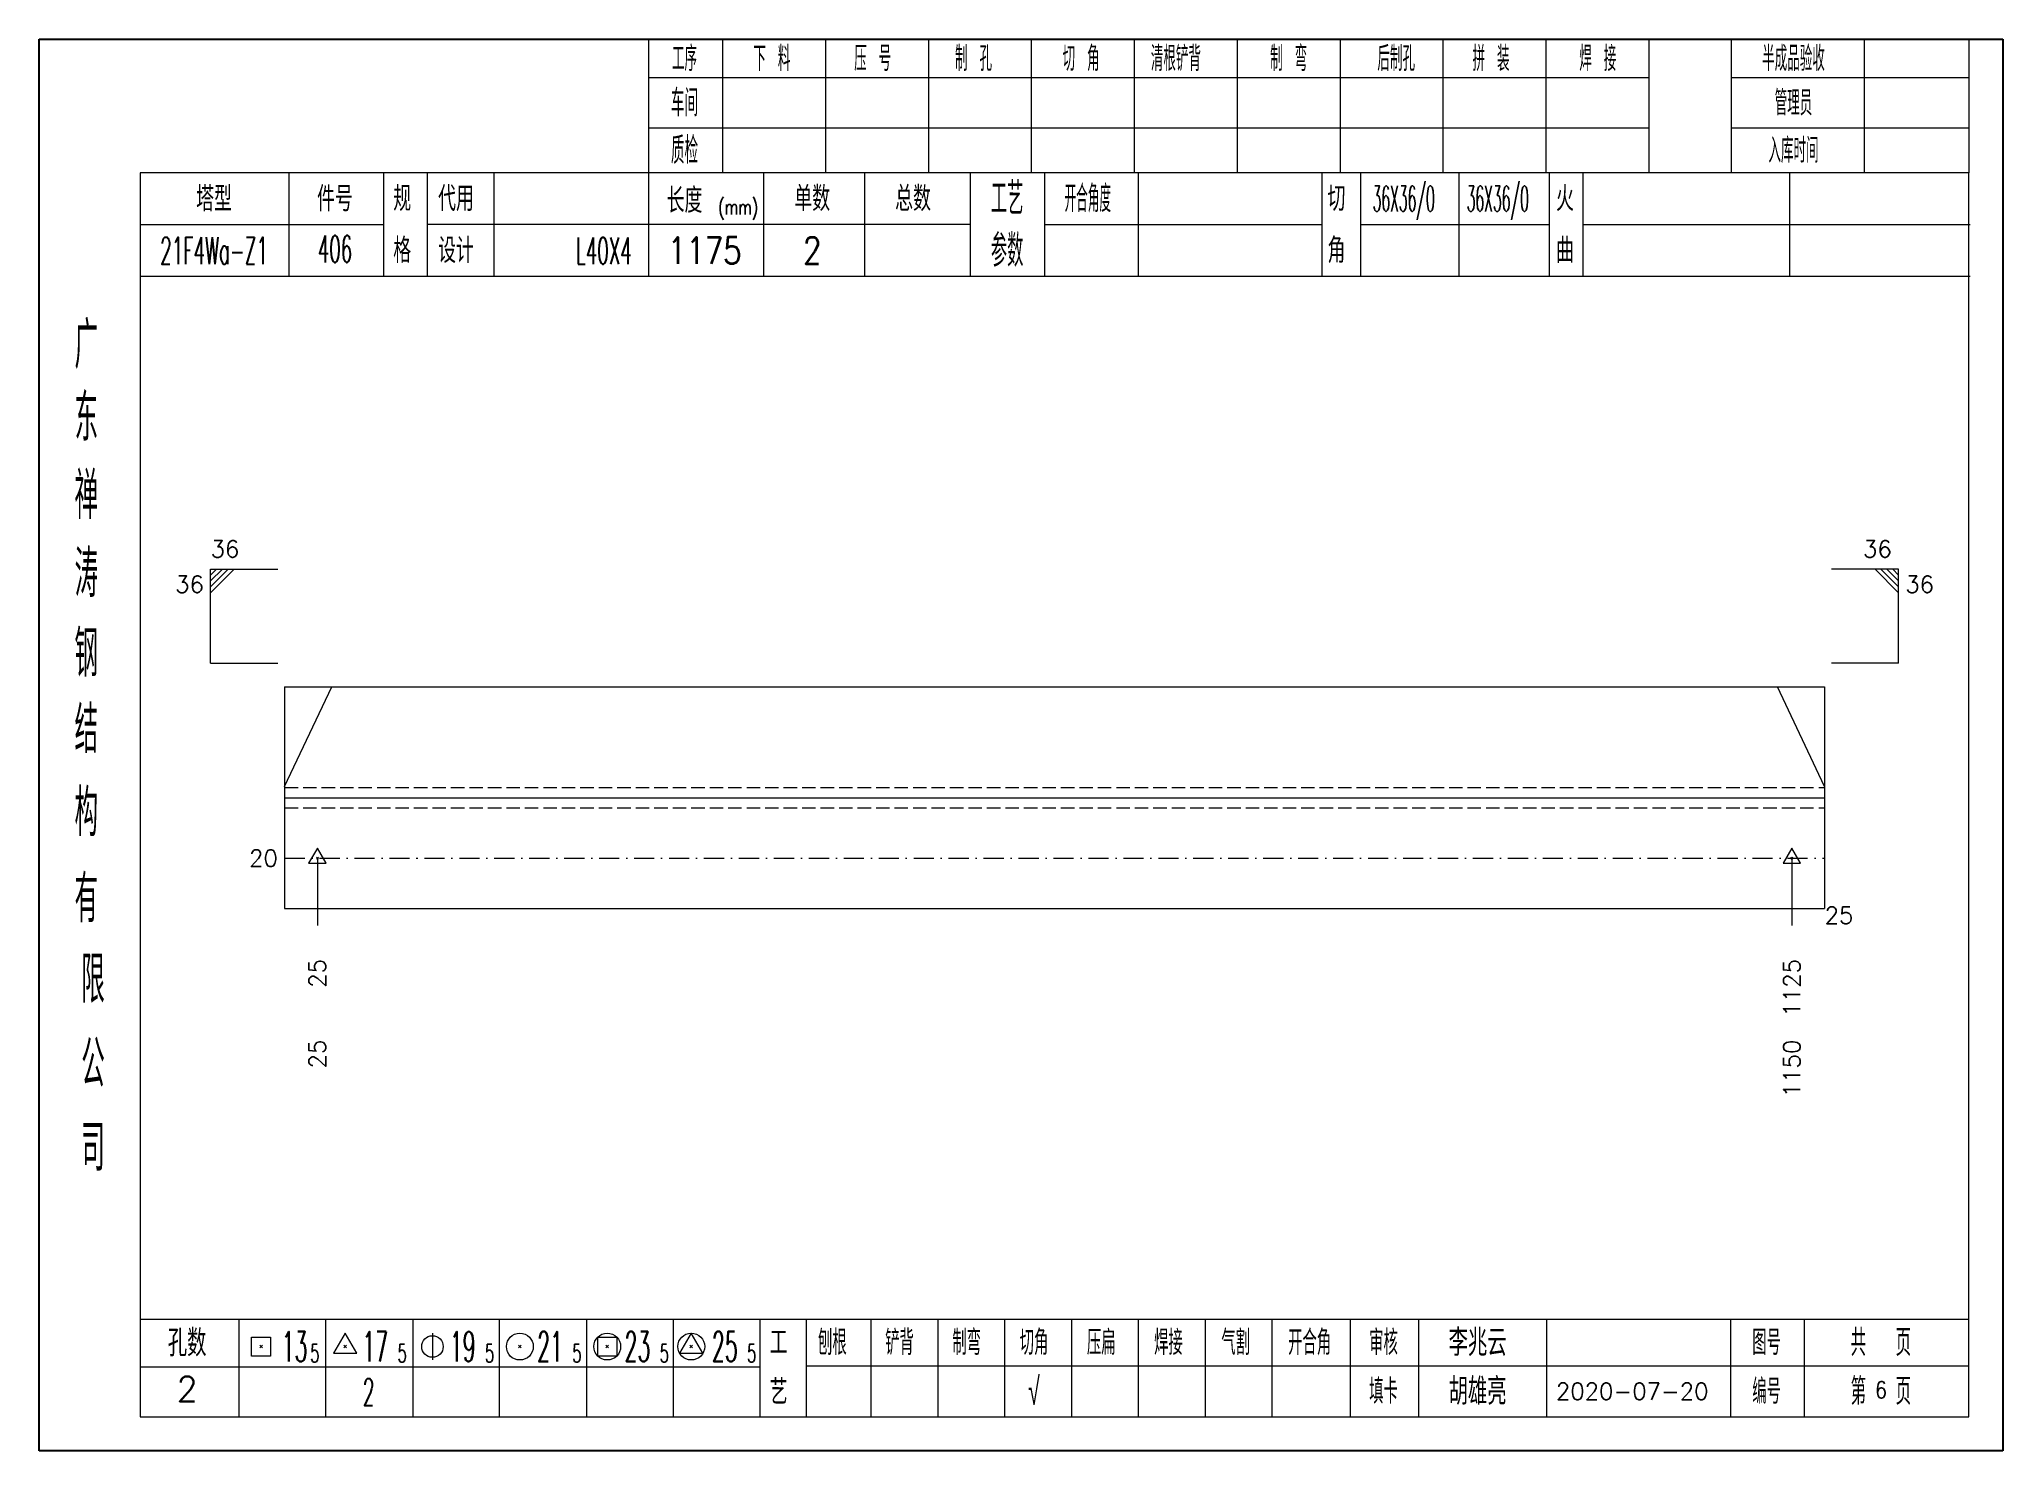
# Model space of a CAD drawing. Extents: x 1310 to 15542, y -76 to 8381.
# Drawn here: x 3077.1 to 3369.2, y 3663.8 to 3873.7 of the extents above; entities that cross this region are included whole.
import ezdxf
from ezdxf.enums import TextEntityAlignment as Align

# ---------------------------------------------------------------- set-up
doc = ezdxf.new("R2010")
doc.units = 0
doc.header["$MEASUREMENT"] = 0
doc.linetypes.add('一点画线', pattern=[5.2, 3, -1, 0.2, -1])
doc.linetypes.add('虚线', pattern=[2.75, 2, -0.75])
doc.layers.get('0').update_dxf_attribs({"linetype": 'CONTINUOUS', "lineweight": 25})
for name, color, linetype, lineweight in [('1', 7, 'CONTINUOUS', 25), ('4', 7, 'CONTINUOUS', 25), ('5', 7, 'CONTINUOUS', 25)]:
    doc.layers.add(name, color=color, linetype=linetype, lineweight=lineweight)
doc.styles.get("Standard").update_dxf_attribs({"font": 'simplex.shx', "width": 0.7, "height": 3, "bigfont": 'gbhzfs.shx'})

msp = doc.modelspace()

# ---------------------------------------------------------------- texts
at = {"color": 7, "linetype": 'Continuous', "lineweight": 13}
msp.add_text('36', height=2.5, dxfattribs=at).set_placement((3102.572, 3795.914), align=Align.BOTTOM_LEFT)
msp.add_text('36', height=2.5, dxfattribs=at).set_placement((3352.702, 3795.914), align=Align.BOTTOM_RIGHT)
msp.add_text('36', height=2.5, dxfattribs=at).set_placement((3101.572, 3793.914), align=Align.TOP_RIGHT)
msp.add_text('36', height=2.5, dxfattribs=at).set_placement((3354.702, 3793.914), align=Align.TOP_LEFT)
msp.add_text('20', height=2.5, dxfattribs=at).set_placement((3112.572, 3751.914), align=Align.MIDDLE_RIGHT)
at = {"layer": '1', "color": 7, "linetype": 'Continuous', "lineweight": 13}
msp.add_text('25', height=2.5, dxfattribs=at).set_placement((3342.702, 3743.414), align=Align.MIDDLE_LEFT)
at = {"layer": '1', "color": 8, "linetype": 'Continuous', "lineweight": 9}
for s, p in [('25', (3118.447, 3736.914)), ('1125', (3337.827, 3736.914))]:
    msp.add_text(s, height=2.5, rotation=90, dxfattribs=at).set_placement(p, align=Align.MIDDLE_RIGHT)
at = {"layer": '1', "color": 7, "linetype": 'Continuous', "lineweight": 13}
for s, p in [('25', (3118.447, 3724.914)), ('1150', (3337.827, 3724.914))]:
    msp.add_text(s, height=2.5, rotation=90, dxfattribs=at).set_placement(p, align=Align.MIDDLE_RIGHT)
at = {"layer": '4', "color": 1, "linetype": 'Continuous', "lineweight": 25}
for s, height, width, p in [('工序', 3.7, 0.7, (3173.072, 3870.871)), ('下 料', 3.7, 0.7, (3186.072, 3870.871)), ('压 号', 3.7, 0.7, (3201.072, 3870.871)), ('制 孔', 3.7, 0.7, (3216.072, 3870.871)), ('切 角', 3.7, 0.7, (3232.072, 3870.871)), ('清根铲背 ', 3.7, 0.7, (3247.072, 3870.871)), (' 制 弯', 3.7, 0.7, (3262.072, 3870.871)), (' 后制孔', 3.7, 0.7, (3278.072, 3870.871)), ('拼 装', 3.7, 0.7, (3293.072, 3870.871)), (' 焊 接', 3.7, 0.7, (3308.072, 3870.871)), ('半成品验收', 3.7, 0.7, (3338.072, 3870.871)), ('车间', 4, 0.7, (3173.072, 3864.271)), ('管理员', 3.7, 0.7, (3338.072, 3864.271)), ('质检', 4, 0.7, (3173.072, 3857.211)), ('入库时间', 3.7, 0.7, (3338.072, 3857.211)), ('(mm)', 2.24, 0.7, (3181.072, 3848.771)), ('工艺', 4.8, 0.7, (3221.072, 3850.031)), ('开合角度', 4, 0.6, (3233.072, 3850.031)), ('36X36/0', 3.8, 0.4, (3280.072, 3850.031)), ('36X36/0', 3.8, 0.4, (3294.072, 3850.031)), ('406', 4, 0.5, (3121.072, 3842.541)), ('参数', 4.8, 0.7, (3221.072, 3842.321)), ('21F4Wa-Z1', 4, 0.5, (3103.072, 3842.291)), ('L40X4', 4, 0.5, (3161.072, 3842.271)), ('1175', 4, 0.8, (3176.072, 3842.321)), ('2', 4, 0.8, (3192.072, 3842.321)), ('广', 6.96, 0.7, (3084.072, 3828.241)), ('东', 6.96, 0.7, (3084.072, 3817.451)), ('禅', 6.96, 0.7, (3084.072, 3805.861)), ('涛', 6.96, 0.7, (3084.072, 3794.261)), ('钢', 6.96, 0.7, (3084.072, 3782.371)), ('结', 6.96, 0.7, (3084.072, 3771.061)), ('构', 6.96, 0.7, (3084.072, 3758.681)), ('有', 6.96, 0.7, (3084.072, 3745.871)), ('限', 6.96, 0.7, (3085.072, 3733.871)), ('公', 6.96, 0.7, (3085.072, 3721.331)), ('司', 6.96, 0.7, (3085.072, 3708.851)), ('13', 4.47, 0.5, (3115.072, 3679.271)), ('17', 4.47, 0.5, (3127.072, 3679.271)), ('19', 4.47, 0.5, (3140.072, 3679.271)), ('21', 4.47, 0.5, (3153.072, 3679.271)), ('23', 4.47, 0.5, (3166.072, 3679.271)), ('25', 4.47, 0.5, (3179.072, 3679.271)), ('刨根', 3.7, 0.8, (3195.072, 3679.871)), ('铲背', 3.7, 0.8, (3205.072, 3679.871)), ('制弯', 3.7, 0.8, (3215.072, 3679.871)), ('切角', 3.7, 0.8, (3225.072, 3679.871)), ('压扁', 3.7, 0.8, (3235.072, 3679.871)), ('焊接', 3.7, 0.8, (3245.072, 3679.871)), ('气割', 3.7, 0.8, (3255.072, 3679.871)), ('开合角', 3.7, 0.8, (3266.072, 3679.871)), ('审核', 3.7, 0.8, (3277.072, 3679.871)), ('图号', 3.7, 0.8, (3334.072, 3679.871)), ('共  页', 4, 0.8, (3351.072, 3679.871)), ('5', 2.68, 0.6, (3118.072, 3678.271)), ('5', 2.68, 0.6, (3131.072, 3678.271)), ('5', 2.68, 0.6, (3144.072, 3678.271)), ('5', 2.68, 0.6, (3157.072, 3678.271)), ('5', 2.68, 0.6, (3170.072, 3678.271)), ('5', 2.68, 0.6, (3183.072, 3678.271)), ('√', 4, 0.6, (3225.072, 3672.601)), ('第  页', 4, 0.8, (3351.072, 3672.601)), ('2', 4, 0.5, (3126.072, 3672.521)), ('填卡', 3.7, 0.8, (3277.072, 3672.601)), ('编号', 3.7, 0.8, (3334.072, 3672.601))]:
    msp.add_text(s, height=height, dxfattribs=dict(at, width=width)).set_placement(p, align=Align.MIDDLE_CENTER)
for s, height, p in [('塔型', 3.7, (3103.072, 3850.001)), ('件号', 3.7, (3121.072, 3850.001)), ('规', 3.7, (3131.072, 3850.031)), ('代用', 3.7, (3139.072, 3850.031)), ('长度', 3.7, (3173.072, 3849.771)), ('单数', 3.7, (3192.072, 3850.031)), ('总数', 3.7, (3207.072, 3850.031)), ('切', 3.7, (3270.072, 3850.031)), ('火', 3.7, (3304.072, 3850.031)), ('格', 3.7, (3131.072, 3842.321)), ('设计', 3.7, (3139.072, 3842.321)), ('角', 3.7, (3270.072, 3842.321)), ('曲', 3.7, (3304.072, 3842.321)), ('孔数', 4, (3099.072, 3679.791)), ('工', 3.7, (3187.072, 3679.871)), ('李兆云', 4, (3291.072, 3679.871)), ('胡雄亮', 4, (3291.072, 3672.601)), ('2', 3.7, (3099.072, 3672.961)), ('艺', 3.7, (3187.072, 3672.521)), ('2020-07-20', 2.5, (3314.072, 3672.601))]:
    msp.add_text(s, height=height, dxfattribs=at).set_placement(p, align=Align.MIDDLE_CENTER)
at = {"layer": '4', "color": 6, "linetype": 'Continuous', "lineweight": 25, "width": 0.8}
msp.add_text('6', height=2.5, dxfattribs=at).set_placement((3351.097, 3672.829), align=Align.MIDDLE_CENTER)

# ---------------------------------------------------------------- blocks, each defined once
blk = doc.blocks.new('孔17.5')
at = {"layer": '5', "color": 7, "linetype": 'Continuous', "lineweight": 13}
for p, q in [((0, 1), (-0.866, -0.5)), ((-0.1, -0.1), (0.1, 0.1)), ((0.1, -0.1), (-0.1, 0.1)), ((0.866, -0.5), (0, 1)), ((-0.866, -0.5), (0.866, -0.5))]:
    blk.add_line(p, q, dxfattribs=at)
blk = doc.blocks.new('CTJGK')
at = {"color": 6, "linetype": 'Continuous'}
for p, q in [((0, 209.97), (292.13, 209.97)), ((0, 0), (0, 209.97)), ((292.13, 209.97), (292.13, 0)), ((292.13, 0), (0, 0))]:
    blk.add_line(p, q, dxfattribs=at)

# ---------------------------------------------------------------- linework, layer by layer
at = {"color": 7, "linetype": 'Continuous', "lineweight": 13}
for p, q in [((3102.572, 3794.914), (3112.572, 3794.914)), ((3102.572, 3780.914), (3102.572, 3794.914)), ((3103.447, 3794.914), (3102.572, 3794.039)), ((3104.322, 3794.914), (3102.572, 3793.164)), ((3105.197, 3794.914), (3102.572, 3792.289)), ((3106.072, 3794.914), (3102.572, 3791.414)), ((3353.702, 3794.914), (3343.702, 3794.914)), ((3350.202, 3794.914), (3353.702, 3791.414)), ((3351.077, 3794.914), (3353.702, 3792.289)), ((3351.952, 3794.914), (3353.702, 3793.164)), ((3352.827, 3794.914), (3353.702, 3794.039)), ((3353.702, 3780.914), (3353.702, 3794.914)), ((3102.572, 3780.914), (3112.572, 3780.914)), ((3353.702, 3780.914), (3343.702, 3780.914)), ((3113.572, 3762.564), (3120.592, 3777.414)), ((3342.702, 3762.564), (3335.682, 3777.414)), ((3118.447, 3751.914), (3118.447, 3741.914)), ((3337.827, 3751.914), (3337.827, 3741.914))]:
    msp.add_line(p, q, dxfattribs=at)
at = {"color": 7, "linetype": 'Continuous', "lineweight": 18}
for p, q in [((3113.572, 3777.414), (3113.572, 3744.414)), ((3113.572, 3777.414), (3342.702, 3777.414)), ((3342.702, 3777.414), (3342.702, 3744.414)), ((3113.572, 3760.914), (3342.702, 3760.914))]:
    msp.add_line(p, q, dxfattribs=at)
at = {"color": 1, "linetype": '虚线', "lineweight": 18}
for p, q in [((3113.572, 3762.414), (3342.702, 3762.414)), ((3113.572, 3759.414), (3342.702, 3759.414))]:
    msp.add_line(p, q, dxfattribs=at)
at = {"color": 3, "linetype": '一点画线', "lineweight": 13}
msp.add_line((3113.572, 3751.914), (3342.702, 3751.914), dxfattribs=at)
at = {"layer": '1', "color": 7, "linetype": 'Continuous', "lineweight": 18}
msp.add_line((3113.572, 3744.414), (3342.702, 3744.414), dxfattribs=at)
at = {"layer": '4', "color": 1, "linetype": 'Continuous', "lineweight": 18}
for p, q in [((3077.072, 3873.741), (3077.072, 3663.771)), ((3369.202, 3873.741), (3077.072, 3873.741)), ((3167.702, 3873.741), (3167.702, 3853.901)), ((3178.732, 3873.741), (3178.732, 3853.881)), ((3194.042, 3873.741), (3194.042, 3853.881)), ((3209.362, 3873.741), (3209.362, 3853.881)), ((3224.672, 3873.741), (3224.672, 3853.881)), ((3239.982, 3873.741), (3239.982, 3853.881)), ((3255.292, 3873.741), (3255.292, 3853.881)), ((3270.612, 3873.741), (3270.612, 3853.881)), ((3285.922, 3873.741), (3285.922, 3853.881)), ((3301.232, 3873.741), (3301.232, 3853.881)), ((3316.542, 3873.741), (3316.542, 3853.901)), ((3316.542, 3873.741), (3316.542, 3853.881)), ((3328.822, 3873.741), (3328.822, 3853.881)), ((3348.572, 3873.741), (3348.572, 3853.881)), ((3364.152, 3873.741), (3364.152, 3853.881)), ((3369.202, 3843.941), (3369.202, 3873.741)), ((3316.542, 3868.011), (3167.702, 3868.011)), ((3364.152, 3868.011), (3328.822, 3868.011)), ((3316.542, 3860.531), (3167.702, 3860.531)), ((3364.152, 3860.531), (3328.822, 3860.531)), ((3092.082, 3853.881), (3092.082, 3668.821)), ((3364.152, 3853.881), (3092.082, 3853.881)), ((3114.202, 3853.891), (3114.202, 3838.471)), ((3128.352, 3838.471), (3128.352, 3853.881)), ((3134.852, 3838.471), (3134.852, 3853.881)), ((3144.722, 3853.881), (3144.722, 3838.471)), ((3167.702, 3853.901), (3167.702, 3838.471)), ((3184.822, 3853.881), (3184.822, 3838.471)), ((3199.872, 3853.881), (3199.872, 3838.471)), ((3215.572, 3853.881), (3215.572, 3838.471)), ((3226.632, 3853.881), (3226.632, 3838.471)), ((3240.582, 3853.881), (3240.582, 3838.471)), ((3267.882, 3853.881), (3267.882, 3838.471)), ((3273.642, 3853.881), (3273.642, 3838.471)), ((3288.262, 3853.881), (3288.262, 3838.471)), ((3301.722, 3853.881), (3301.722, 3838.471)), ((3306.712, 3853.881), (3306.712, 3838.471)), ((3337.452, 3853.881), (3337.452, 3838.471)), ((3364.152, 3668.821), (3364.152, 3853.881)), ((3128.352, 3846.121), (3092.082, 3846.121)), ((3215.572, 3846.171), (3134.852, 3846.171)), ((3226.632, 3846.171), (3267.882, 3846.171)), ((3273.642, 3846.171), (3301.722, 3846.171)), ((3306.712, 3846.171), (3364.332, 3846.171)), ((3369.202, 3663.771), (3369.202, 3843.941)), ((3364.332, 3838.471), (3092.082, 3838.471)), ((3092.082, 3683.351), (3364.152, 3683.351)), ((3106.772, 3683.351), (3106.772, 3668.821)), ((3119.702, 3668.821), (3119.702, 3683.351)), ((3132.632, 3683.351), (3132.632, 3668.821)), ((3145.552, 3668.821), (3145.552, 3683.351)), ((3158.482, 3683.351), (3158.482, 3668.821)), ((3171.412, 3668.821), (3171.412, 3683.351)), ((3184.332, 3668.821), (3184.332, 3683.351)), ((3191.202, 3668.821), (3191.202, 3683.351)), ((3200.862, 3668.821), (3200.862, 3683.351)), ((3210.802, 3668.821), (3210.802, 3683.351)), ((3220.742, 3668.821), (3220.742, 3683.351)), ((3230.692, 3668.821), (3230.692, 3683.351)), ((3240.632, 3668.821), (3240.632, 3683.351)), ((3250.572, 3668.821), (3250.572, 3683.351)), ((3260.522, 3668.821), (3260.522, 3683.351)), ((3272.162, 3668.821), (3272.162, 3683.351)), ((3282.312, 3668.821), (3282.312, 3683.351)), ((3301.372, 3668.821), (3301.372, 3683.351)), ((3328.752, 3668.821), (3328.752, 3683.351)), ((3339.712, 3668.821), (3339.712, 3683.351)), ((3184.332, 3676.221), (3092.082, 3676.221)), ((3191.162, 3676.381), (3364.152, 3676.381)), ((3092.082, 3668.821), (3364.152, 3668.821)), ((3077.072, 3663.771), (3369.202, 3663.771))]:
    msp.add_line(p, q, dxfattribs=at)
at = {"layer": '4', "color": 7, "linetype": 'Continuous', "lineweight": 13}
for p, q in [((3122.572, 3681.271), (3120.84, 3678.271)), ((3124.304, 3678.271), (3122.572, 3681.271)), ((3135.572, 3681.271), (3135.572, 3677.271)), ((3174.072, 3681.271), (3172.34, 3678.271)), ((3175.804, 3678.271), (3174.072, 3681.271)), ((3108.658, 3677.857), (3108.658, 3680.685)), ((3108.658, 3680.685), (3111.486, 3680.685)), ((3109.872, 3679.071), (3110.272, 3679.471)), ((3110.272, 3679.071), (3109.872, 3679.471)), ((3111.486, 3680.685), (3111.486, 3677.857)), ((3120.84, 3678.271), (3124.304, 3678.271)), ((3122.372, 3679.071), (3122.772, 3679.471)), ((3122.772, 3679.071), (3122.372, 3679.471)), ((3148.372, 3679.071), (3148.772, 3679.471)), ((3148.772, 3679.071), (3148.372, 3679.471)), ((3160.158, 3677.857), (3160.158, 3680.685)), ((3160.158, 3680.685), (3162.986, 3680.685)), ((3161.372, 3679.071), (3161.772, 3679.471)), ((3161.772, 3679.071), (3161.372, 3679.471)), ((3162.986, 3680.685), (3162.986, 3677.857)), ((3172.34, 3678.271), (3175.804, 3678.271)), ((3173.872, 3679.071), (3174.272, 3679.471)), ((3174.272, 3679.071), (3173.872, 3679.471)), ((3111.486, 3677.857), (3108.658, 3677.857)), ((3162.986, 3677.857), (3160.158, 3677.857))]:
    msp.add_line(p, q, dxfattribs=at)
for centre, radius in [((3135.572, 3679.271), 1.6), ((3148.572, 3679.271), 2), ((3161.572, 3679.271), 2), ((3174.072, 3679.271), 2)]:
    msp.add_circle(centre, radius, dxfattribs=at)

# ---------------------------------------------------------------- block references
at = {"color": 0, "linetype": 'Continuous'}
msp.add_blockref('CTJGK', (3077.072, 3663.771), dxfattribs=at)
at = {"layer": '1', "color": 8, "linetype": 'Continuous', "lineweight": 9, "xscale": 1.5, "yscale": 1.5, "zscale": 1.5}
for p in [(3118.447, 3751.914), (3337.827, 3751.914)]:
    msp.add_blockref('孔17.5', p, dxfattribs=at)

msp.set_redraw_order([(e.dxf.handle, doc.entitydb.next_handle()) for e in msp.query("TEXT MTEXT ATTDEF DIMENSION ARC_DIMENSION")])  # texts and dimensions are drawn at this point

doc.saveas('drawing.dxf')
